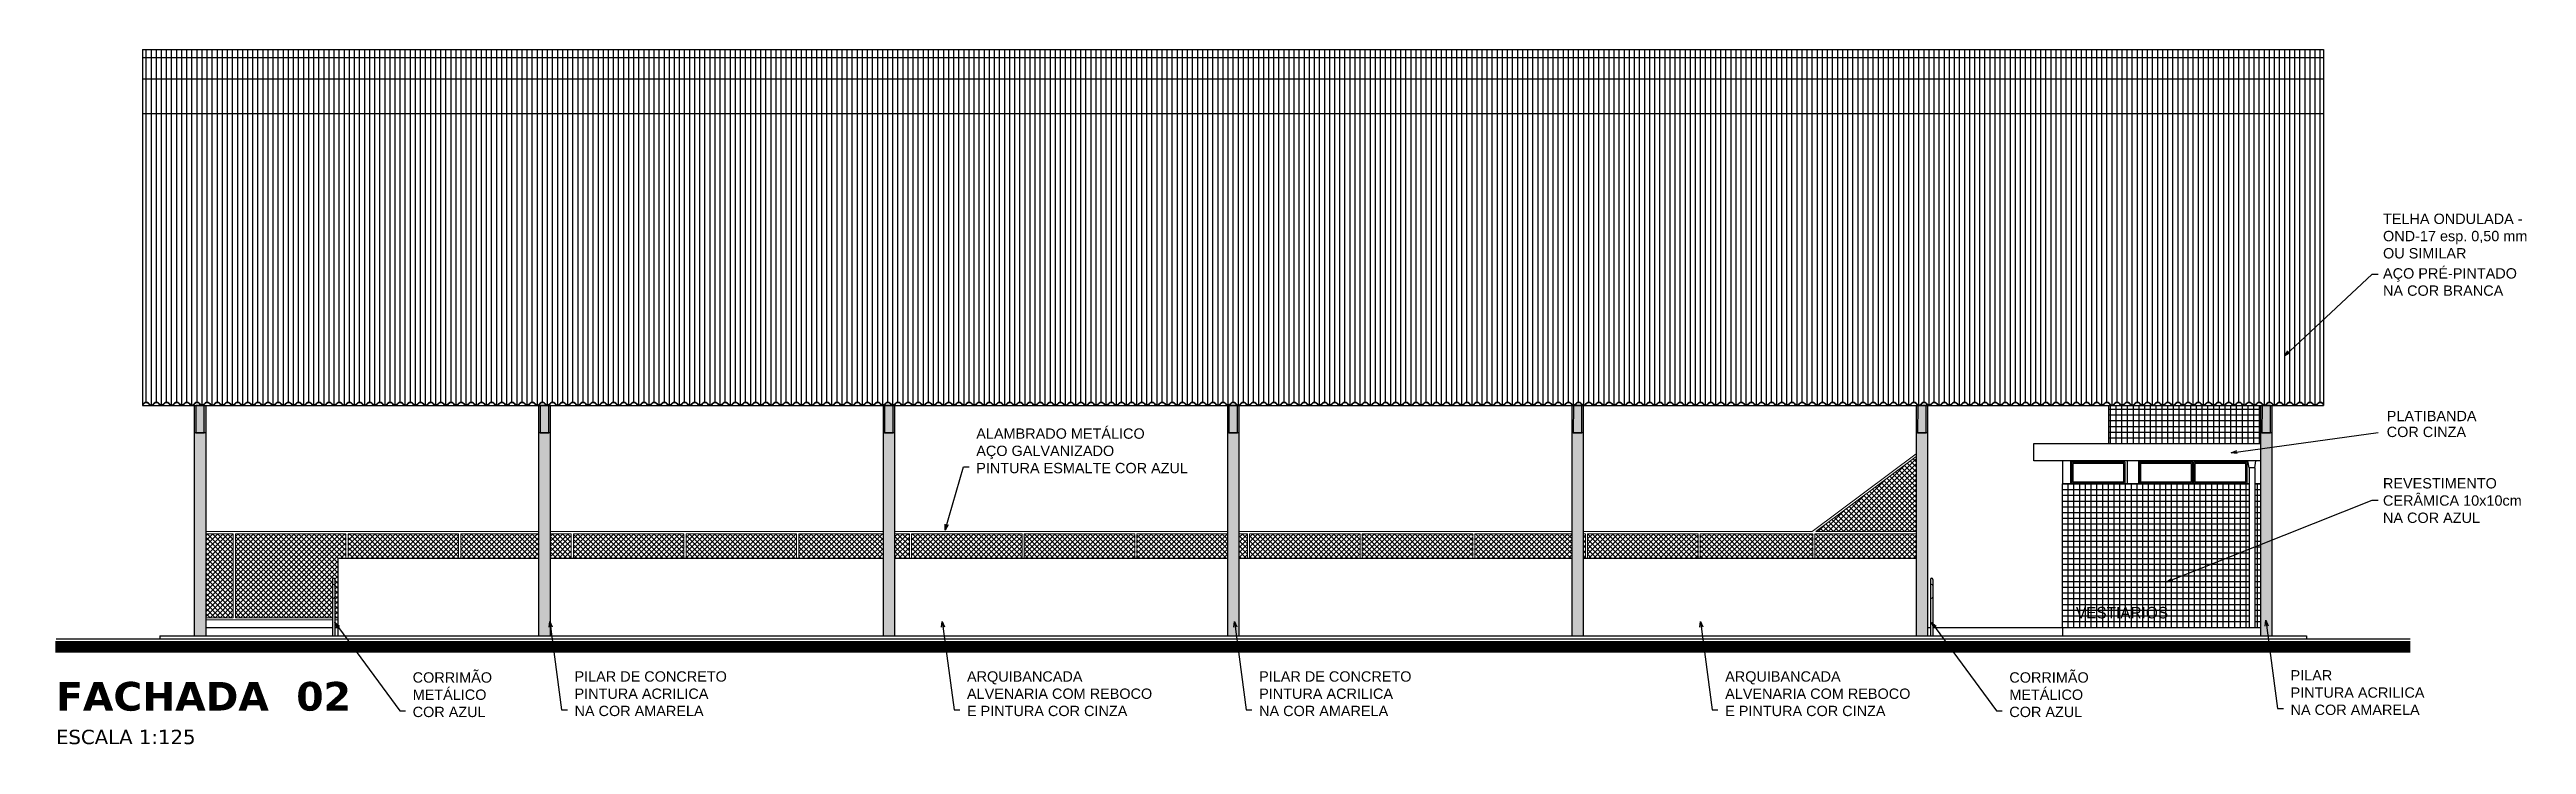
# Model space of a CAD drawing. Header units: inches. Extents: x -64 to 509, y -100 to 268.
# Drawn here: x 66.81 to 109.96, y -57.32 to -45.22 of the extents above; entities that cross this region are included whole.
import ezdxf

# ---------------------------------------------------------------- set-up
doc = ezdxf.new("R2010")
doc.units = ezdxf.units.IN
doc.header["$MEASUREMENT"] = 0
for name, color, linetype in [('02', 2, 'Continuous'), ('COTAS', 1, 'Continuous'), ('ELEMENTO VAZADO', 1, 'Continuous'), ('HACHURA', 1, 'Continuous'), ('PISOS', 8, 'Continuous'), ('TELHA', 3, 'Continuous'), ('Textos', 2, 'Continuous'), ('TXAMB', 2, 'Continuous'), ('VISTA1', 1, 'Continuous'), ('VISTA2', 3, 'Continuous')]:
    doc.layers.add(name, color=color, linetype=linetype)
doc.layers.add('HAT', color=8, linetype='Continuous', lineweight=15)
doc.styles.add('AMB125', font='verdana.ttf')
doc.styles.add('ROMANS', font='arial.ttf')
doc.styles.get("Standard").update_dxf_attribs({"font": 'verdana.ttf'})
doc.styles.add('style1', font='GOTHIC.TTF')
doc.dimstyles.new('COTA125$7', dxfattribs={"dimtxt": 0.225, "dimasz": 0.1, "dimexe": 0.15, "dimexo": 0.5, "dimgap": 0.15, "dimtad": 1, "dimzin": 4, "dimdsep": 46, "dimtxsty": 'AMB125', "dimblk": 'ARCHTICK', "dimcen": -0.1, "dimdle": 0.05, "dimclrd": 256, "dimclre": 256, "dimclrt": 3, "dimadec": 0, "dimazin": 0, "dimtfac": 1, "dimtix": 1, "dimtmove": 2, "dimatfit": 3, "dimldrblk": 'OPEN30', "dimfxl": 0.5, "dimfxlon": 1, "dimtvp": 0.5, "dimtfillclr": 2, "dimtolj": 1, "dimtzin": 4, "dimarcsym": 0})

msp = doc.modelspace()

# ---------------------------------------------------------------- texts
at = {"layer": 'HACHURA', "insert": (66.921, -56.228), "char_height": 0.5, "attachment_point": 1}
msp.add_mtext('{\\fVerdana|b1|i0|c0|p34;FACHADA  02\\P\\fVerdana|b0|i0|c0|p34;\\H0.5x;ESCALA 1:125}', dxfattribs=at)
at = {"layer": 'Textos', "insert": (102.114, -55.125), "char_height": 0.2, "width": 7.40757, "attachment_point": 7, "style": 'style1'}
msp.add_mtext('VESTIÁRIOS', dxfattribs=at)
at = {"layer": 'TXAMB', "char_height": 0.18, "style": 'ROMANS'}
for s, insert, attachment_point in [('\\A1;TELHA ONDULADA - \\POND-17 esp. 0,50 mm\\POU SIMILAR ', (107.465, -48.466), 4), ('\\A1;AÇO PRÉ-PINTADO \\PNA COR BRANCA', (107.465, -49.266), 4), ('ALAMBRADO METÁLICO \\PAÇO GALVANIZADO \\PPINTURA ESMALTE COR AZUL', (82.955, -52.597), 7), ('COR CINZA', (107.529, -51.967), 7), ('PLATIBANDA', (107.529, -51.688), 7), ('REVESTIMENTO\\PCERÂMICA 10x10cm \\PNA COR AZUL', (107.464, -53.071), 4), ('CORRIMÃO \\PMETÁLICO\\PCOR AZUL', (73.135, -56.843), 7), ('PILAR DE CONCRETO\\PPINTURA ACRILICA \\PNA COR AMARELA', (75.955, -56.826), 7), ('ARQUIBANCADA\\PALVENARIA COM REBOCO \\PE PINTURA COR CINZA', (82.793, -56.826), 7), ('PILAR DE CONCRETO\\PPINTURA ACRILICA \\PNA COR AMARELA', (87.883, -56.826), 7), ('ARQUIBANCADA\\PALVENARIA COM REBOCO \\PE PINTURA COR CINZA', (96.003, -56.826), 7), ('CORRIMÃO \\PMETÁLICO\\PCOR AZUL', (100.954, -56.843), 7), ('PILAR \\PPINTURA ACRILICA \\PNA COR AMARELA', (105.854, -56.806), 7)]:
    msp.add_mtext(s, dxfattribs=dict(at, insert=insert, attachment_point=attachment_point))

# ---------------------------------------------------------------- blocks, each defined once
blk = doc.blocks.new('telhaond')
at = {"color": 0}
blk.add_lwpolyline([(0.036, -0.027), (0.055, -0.007, -0.210516), (0.087, 0.007, -0.210516), (0.12, -0.007), (0.138, -0.027, 0.210516), (0.176, -0.044, 0.210516), (0.213, -0.027), (0.232, -0.007, -0.210516), (0.264, 0.007, -0.210516), (0.297, -0.007), (0.315, -0.027, 0.210516), (0.353, -0.044, 0.210516), (0.39, -0.027), (0.409, -0.007, -0.210516), (0.441, 0.007, -0.210516), (0.474, -0.007), (0.492, -0.027, 0.210516), (0.53, -0.044, 0.210516), (0.567, -0.027), (0.586, -0.007, -0.052993), (0.593, -0.001), (0.589, 0.004, 0.052993), (0.581, -0.003), (0.563, -0.023, -0.210516), (0.53, -0.038, -0.210516), (0.497, -0.023), (0.478, -0.003, 0.210516), (0.441, 0.013, 0.210516), (0.404, -0.003), (0.386, -0.023, -0.210516), (0.353, -0.038, -0.210516), (0.32, -0.023), (0.301, -0.003, 0.210516), (0.264, 0.013, 0.210516), (0.227, -0.003), (0.209, -0.023, -0.210516), (0.176, -0.038, -0.210516), (0.143, -0.023), (0.124, -0.003, 0.210516), (0.087, 0.013, 0.210516), (0.05, -0.003), (0.032, -0.023, -0.210516), (-0.001, -0.038, -0.210516), (-0.034, -0.023), (-0.053, -0.003, 0.210516), (-0.09, 0.013, 0.210516), (-0.127, -0.003), (-0.145, -0.023, -0.210516), (-0.178, -0.038, -0.210516), (-0.211, -0.023), (-0.23, -0.003, 0.210516), (-0.267, 0.013, 0.210516), (-0.304, -0.003), (-0.322, -0.023, -0.210516), (-0.355, -0.038, -0.210516), (-0.388, -0.023), (-0.407, -0.003, 0.210516), (-0.444, 0.013, 0.210516), (-0.481, -0.003), (-0.499, -0.023, -0.056934), (-0.507, -0.03), (-0.503, -0.035, 0.056934), (-0.495, -0.027), (-0.476, -0.007, -0.210516), (-0.444, 0.007, -0.210516), (-0.411, -0.007), (-0.393, -0.027, 0.210516), (-0.355, -0.044, 0.210516), (-0.318, -0.027), (-0.299, -0.007, -0.210516), (-0.267, 0.007, -0.210516), (-0.234, -0.007), (-0.216, -0.027, 0.210516), (-0.178, -0.044, 0.210516), (-0.141, -0.027), (-0.122, -0.007, -0.210516), (-0.09, 0.007, -0.210516), (-0.057, -0.007), (-0.039, -0.027, 0.210516), (-0.001, -0.044, 0.210516)], format="xyb", close=True, dxfattribs=at)
blk = doc.blocks.new('_Open30')
at = {"color": 0, "linetype": 'ByBlock', "lineweight": -2}
for p, q in [((-1, 0.27), (0, 0)), ((0, 0), (-1, -0.27)), ((0, 0), (-1, 0))]:
    blk.add_line(p, q, dxfattribs=at)

# ---------------------------------------------------------------- hatches: boundary and pattern name
at = {"layer": 'ELEMENTO VAZADO'}
h = msp.add_hatch(dxfattribs=at)
h.set_pattern_fill('_USER', color=252, scale=0.1, style=0, double=1, pattern_type=0)
h.set_pattern_definition([(180, (107.31475, -50.57829), (0, 0.1), []), (90, (107.31475, -50.57829), (0.1, 6e-18), [])])
h.paths.add_polyline_path([(102.68, -51.413), (105.33, -51.413), (105.33, -52.078), (102.68, -52.078)])
h = msp.add_hatch(dxfattribs=at)
h.set_pattern_fill('_USER', color=252, scale=0.1, style=0, double=1, pattern_type=0)
h.set_pattern_definition([(180, (101.88026, -55.27829), (0, 0.1), []), (90, (101.88026, -55.27829), (0.1, 6e-18), [])])
h.paths.add_polyline_path([(105.13, -55.278), (105.13, -52.778), (101.88, -52.778), (101.88, -55.278)])
h.paths.add_polyline_path([(105.23, -52.778), (105.23, -55.278), (105.33, -55.278), (105.33, -52.778)])
at = {"layer": 'HACHURA'}
h = msp.add_hatch(color=40, dxfattribs=at)
h.dxf.hatch_style = 1
h.paths.add_polyline_path([(69.53, -51.413), (69.33, -51.413), (69.33, -55.428), (69.53, -55.428)])
h.paths.add_polyline_path([(75.53, -51.413), (75.33, -51.413), (75.33, -55.428), (75.53, -55.428)])
h.paths.add_polyline_path([(81.53, -51.413), (81.33, -51.413), (81.33, -55.428), (81.53, -55.428)])
h.paths.add_polyline_path([(87.53, -51.413), (87.33, -51.413), (87.33, -55.428), (87.53, -55.428)])
h.paths.add_polyline_path([(93.53, -51.413), (93.33, -51.413), (93.33, -55.428), (93.53, -55.428)])
h.paths.add_polyline_path([(99.53, -51.413), (99.33, -51.413), (99.33, -55.428), (99.53, -55.428)])
h = msp.add_hatch(color=40, dxfattribs=at)
h.dxf.hatch_style = 1
h.paths.add_polyline_path([(105.53, -51.413), (105.33, -51.413), (105.33, -55.428), (105.53, -55.428)])
at = {"layer": 'HAT'}
h = msp.add_hatch(dxfattribs=at)
h.set_pattern_fill('ANSI37', color=162, scale=0.5, style=0)
h.paths.add_polyline_path([(70.01, -53.647), (69.53, -53.647), (69.53, -55.11), (70.01, -55.11)])
h.paths.add_polyline_path([(75.53, -53.647), (75.53, -55.11), (75.535, -55.11), (75.535, -53.647)])
h.paths.add_polyline_path([(99.33, -53.61), (99.33, -52.301), (97.58, -53.61)])
h.paths.add_polyline_path([(72.01, -54.078), (73.936, -54.078), (73.936, -53.647), (72.01, -53.647)])
h.paths.add_polyline_path([(73.973, -54.078), (75.33, -54.078), (75.33, -53.647), (73.973, -53.647)])
h.paths.add_polyline_path([(75.936, -54.078), (77.862, -54.078), (77.862, -53.647), (75.936, -53.647)])
h.paths.add_polyline_path([(75.535, -54.078), (75.899, -54.078), (75.899, -53.647), (75.535, -53.647)])
h.paths.add_polyline_path([(77.899, -54.078), (79.825, -54.078), (79.825, -53.647), (77.899, -53.647)])
h.paths.add_polyline_path([(79.862, -54.078), (81.33, -54.078), (81.33, -53.647), (79.862, -53.647)])
h.paths.add_polyline_path([(81.825, -54.078), (83.752, -54.078), (83.752, -53.647), (81.825, -53.647)])
h.paths.add_polyline_path([(81.53, -54.078), (81.789, -54.078), (81.789, -53.647), (81.53, -53.647)])
h.paths.add_polyline_path([(83.789, -54.078), (85.715, -54.078), (85.715, -53.647), (83.789, -53.647)])
h.paths.add_polyline_path([(85.752, -54.078), (87.33, -54.078), (87.33, -53.647), (85.752, -53.647)])
h.paths.add_polyline_path([(87.715, -54.078), (89.641, -54.078), (89.641, -53.647), (87.715, -53.647)])
h.paths.add_polyline_path([(89.678, -54.078), (91.604, -54.078), (91.604, -53.647), (89.678, -53.647)])
h.paths.add_polyline_path([(87.53, -54.078), (87.678, -54.078), (87.678, -53.647), (87.53, -53.647)])
h.paths.add_polyline_path([(91.641, -54.078), (93.33, -54.078), (93.33, -53.647), (91.641, -53.647)])
h.paths.add_polyline_path([(93.604, -54.078), (95.53, -54.078), (95.53, -53.647), (93.604, -53.647)])
h.paths.add_polyline_path([(93.53, -54.078), (93.567, -54.078), (93.567, -53.647), (93.53, -53.647)])
h.paths.add_polyline_path([(95.567, -54.078), (97.53, -54.078), (97.53, -53.647), (95.567, -53.647)])
h.paths.add_polyline_path([(97.567, -54.078), (99.33, -54.078), (99.33, -53.647), (97.567, -53.647)])
edge = h.paths.add_edge_path()
edge.add_line((71.78, -54.443), (71.78, -55.11))
edge.add_line((71.78, -55.11), (71.83, -55.11))
edge.add_line((71.83, -55.11), (71.83, -54.078))
edge.add_line((71.83, -54.078), (71.973, -54.078))
edge.add_line((71.973, -54.078), (71.973, -53.647))
edge.add_line((71.973, -53.647), (70.047, -53.647))
edge.add_line((70.047, -53.647), (70.047, -55.11))
edge.add_line((70.047, -55.11), (71.74, -55.11))
edge.add_line((71.74, -55.11), (71.74, -54.443))
edge.add_arc((71.76, -54.443), 0.02, 0, 180, ccw=False)

# ---------------------------------------------------------------- linework, layer by layer
at = {"layer": '02'}
for p, q in [((71.83, -54.078), (71.83, -55.428)), ((75.33, -54.078), (71.83, -54.078)), ((81.33, -54.078), (75.53, -54.078)), ((87.33, -54.078), (81.53, -54.078)), ((93.33, -54.078), (87.53, -54.078)), ((99.33, -54.078), (93.53, -54.078))]:
    msp.add_line(p, q, dxfattribs=at)
at = {"layer": 'ELEMENTO VAZADO', "color": 252}
for p, q in [((102.68, -51.413), (102.68, -52.078)), ((103.005, -52.378), (103.005, -52.778)), ((103.205, -52.378), (103.205, -52.778))]:
    msp.add_line(p, q, dxfattribs=at)
at = {"layer": 'ELEMENTO VAZADO', "color": 2}
for p, q in [((101.38, -52.378), (101.38, -52.078)), ((101.38, -52.078), (105.33, -52.078)), ((105.33, -52.378), (101.38, -52.378))]:
    msp.add_line(p, q, dxfattribs=at)
at = {"layer": 'ELEMENTO VAZADO'}
for p, q in [((105.13, -52.498), (105.11, -52.378)), ((105.13, -52.498), (105.13, -55.278)), ((105.23, -52.498), (105.13, -52.498)), ((105.23, -52.498), (105.25, -52.378)), ((105.23, -52.498), (105.23, -55.278)), ((101.88, -55.278), (101.88, -52.778)), ((105.13, -52.778), (101.88, -52.778)), ((105.33, -52.778), (105.23, -52.778)), ((71.74, -54.751), (71.74, -55.428)), ((71.78, -54.751), (71.78, -55.428)), ((99.58, -54.751), (99.58, -55.428)), ((99.62, -54.751), (99.62, -55.428))]:
    msp.add_line(p, q, dxfattribs=at)
msp.add_lwpolyline([(101.88, -52.778), (102.025, -52.778), (102.025, -52.378), (101.88, -52.378)], close=True, dxfattribs=at)
at = {"layer": 'ELEMENTO VAZADO', "color": 252}
for points in [[(102.04, -52.763), (102.97, -52.763), (102.97, -52.403), (102.04, -52.403)], [(102.06, -52.743), (102.95, -52.743), (102.95, -52.423), (102.06, -52.423)], [(103.22, -52.764), (104.15, -52.764), (104.15, -52.404), (103.22, -52.404)], [(103.24, -52.744), (104.13, -52.744), (104.13, -52.424), (103.24, -52.424)], [(104.165, -52.763), (105.095, -52.763), (105.095, -52.403), (104.165, -52.403)], [(104.185, -52.743), (105.075, -52.743), (105.075, -52.423), (104.185, -52.423)]]:
    msp.add_lwpolyline(points, close=True, dxfattribs=at)
at = {"layer": 'ELEMENTO VAZADO'}
for points in [[(71.74, -54.443), (71.74, -54.443), (71.74, -54.751)], [(71.78, -54.443), (71.78, -54.443), (71.78, -54.751)], [(99.58, -54.443), (99.58, -54.443), (99.58, -54.751)], [(99.62, -54.443), (99.62, -54.443), (99.62, -54.751)]]:
    msp.add_lwpolyline(points, dxfattribs=at)
for centre, start, end in [((71.76, -54.443), 0, 180), ((71.76, -54.551), 0, 180), ((71.76, -54.751), 180, 0), ((99.6, -54.443), 0, 180), ((99.6, -54.551), 0, 180), ((99.6, -54.751), 180, 0)]:
    msp.add_arc(centre, 0.02, start, end, dxfattribs=at)
at = {"layer": 'HAT', "color": 1}
for p, q in [((99.33, -52.254), (97.517, -53.61)), ((71.997, -53.61), (69.53, -53.61)), ((73.96, -53.61), (71.973, -53.61)), ((75.33, -53.61), (73.936, -53.61)), ((75.923, -53.61), (75.53, -53.61)), ((77.886, -53.61), (75.899, -53.61)), ((79.849, -53.61), (77.862, -53.61)), ((81.33, -53.61), (79.825, -53.61)), ((81.813, -53.61), (81.53, -53.61)), ((83.776, -53.61), (81.789, -53.61)), ((85.739, -53.61), (83.752, -53.61)), ((87.33, -53.61), (85.715, -53.61)), ((87.702, -53.61), (87.53, -53.61)), ((89.665, -53.61), (87.678, -53.61)), ((91.628, -53.61), (89.641, -53.61)), ((93.33, -53.61), (91.604, -53.61)), ((93.591, -53.61), (93.53, -53.61)), ((95.554, -53.61), (93.567, -53.61)), ((97.517, -53.61), (95.53, -53.61))]:
    msp.add_line(p, q, dxfattribs=at)
at = {"layer": 'HAT'}
for p, q in [((99.33, -52.301), (97.58, -53.61)), ((70.01, -53.647), (69.53, -53.647)), ((70.01, -55.11), (70.01, -53.647)), ((70.047, -55.11), (70.047, -53.647)), ((71.973, -53.647), (70.047, -53.647)), ((71.973, -54.078), (71.973, -53.647)), ((72.01, -54.078), (72.01, -53.647)), ((73.936, -53.647), (72.01, -53.647)), ((73.936, -54.078), (73.936, -53.647)), ((73.973, -54.078), (73.973, -53.647)), ((75.33, -53.647), (73.973, -53.647)), ((75.899, -53.647), (75.53, -53.647)), ((75.899, -54.078), (75.899, -53.647)), ((75.936, -54.078), (75.936, -53.647)), ((77.862, -53.647), (75.936, -53.647)), ((77.862, -54.078), (77.862, -53.647)), ((77.899, -54.078), (77.899, -53.647)), ((79.825, -53.647), (77.899, -53.647)), ((79.825, -54.078), (79.825, -53.647)), ((79.862, -54.078), (79.862, -53.647)), ((81.33, -53.647), (79.862, -53.647)), ((81.789, -53.647), (81.53, -53.647)), ((81.789, -54.078), (81.789, -53.647)), ((81.825, -54.078), (81.825, -53.647)), ((83.752, -53.647), (81.825, -53.647)), ((83.752, -54.078), (83.752, -53.647)), ((83.789, -54.078), (83.789, -53.647)), ((85.715, -53.647), (83.789, -53.647)), ((85.715, -54.078), (85.715, -53.647)), ((85.752, -54.078), (85.752, -53.647)), ((87.33, -53.647), (85.752, -53.647)), ((87.678, -53.647), (87.53, -53.647)), ((87.678, -54.078), (87.678, -53.647)), ((87.715, -54.078), (87.715, -53.647)), ((89.641, -53.647), (87.715, -53.647)), ((89.641, -54.078), (89.641, -53.647)), ((89.678, -54.078), (89.678, -53.647)), ((91.604, -53.647), (89.678, -53.647)), ((91.604, -54.078), (91.604, -53.647)), ((91.641, -54.078), (91.641, -53.647)), ((93.33, -53.647), (91.641, -53.647)), ((93.567, -53.647), (93.53, -53.647)), ((93.567, -54.078), (93.567, -53.647)), ((93.567, -54.078), (93.567, -53.647)), ((93.604, -54.078), (93.604, -53.647)), ((95.53, -53.647), (93.604, -53.647)), ((93.604, -54.078), (93.604, -53.647)), ((95.53, -54.078), (95.53, -53.647)), ((95.567, -54.078), (95.567, -53.647)), ((97.53, -53.647), (95.567, -53.647)), ((97.53, -54.078), (97.53, -53.647)), ((97.53, -54.078), (97.53, -53.647)), ((99.33, -53.647), (97.567, -53.647)), ((97.567, -54.078), (97.567, -53.647)), ((99.33, -53.61), (97.58, -53.61)), ((70.01, -55.11), (69.53, -55.11)), ((71.74, -55.147), (69.53, -55.147)), ((71.74, -55.11), (70.047, -55.11)), ((71.83, -55.11), (71.78, -55.11)), ((71.83, -55.147), (71.78, -55.147))]:
    msp.add_line(p, q, dxfattribs=at)
at = {"layer": 'PISOS', "color": 252, "const_width": 0.2}
msp.add_lwpolyline([(66.908, -55.617), (107.94, -55.617)], dxfattribs=at)
at = {"layer": 'TELHA', "color": 1}
for p, q in [((68.493, -51.356), (68.493, -45.218)), ((68.582, -51.407), (68.582, -45.218)), ((68.67, -51.356), (68.67, -45.218)), ((68.759, -51.407), (68.759, -45.218)), ((68.847, -51.356), (68.847, -45.218)), ((68.936, -51.407), (68.936, -45.218)), ((69.024, -51.356), (69.024, -45.218)), ((69.113, -51.407), (69.113, -45.218)), ((69.201, -51.356), (69.201, -45.218)), ((69.29, -51.407), (69.29, -45.218)), ((69.378, -51.356), (69.378, -45.218)), ((69.467, -51.407), (69.467, -45.218)), ((69.555, -51.356), (69.555, -45.218)), ((69.644, -51.407), (69.644, -45.218)), ((69.732, -51.356), (69.732, -45.218)), ((69.821, -51.407), (69.821, -45.218)), ((69.909, -51.356), (69.909, -45.218)), ((69.998, -51.407), (69.998, -45.218)), ((70.086, -51.356), (70.086, -45.218)), ((70.175, -51.407), (70.175, -45.218)), ((70.263, -51.356), (70.263, -45.218)), ((70.352, -51.407), (70.352, -45.218)), ((70.44, -51.356), (70.44, -45.218)), ((70.529, -51.407), (70.529, -45.218)), ((70.617, -51.356), (70.617, -45.218)), ((70.706, -51.407), (70.706, -45.218)), ((70.794, -51.356), (70.794, -45.218)), ((70.883, -51.407), (70.883, -45.218)), ((70.971, -51.356), (70.971, -45.218)), ((71.06, -51.407), (71.06, -45.218)), ((71.148, -51.356), (71.148, -45.218)), ((71.237, -51.407), (71.237, -45.218)), ((71.325, -51.356), (71.325, -45.218)), ((71.414, -51.407), (71.414, -45.218)), ((71.502, -51.356), (71.502, -45.218)), ((71.591, -51.407), (71.591, -45.218)), ((71.679, -51.356), (71.679, -45.218)), ((71.768, -51.407), (71.768, -45.218)), ((71.856, -51.356), (71.856, -45.218)), ((71.945, -51.407), (71.945, -45.218)), ((72.033, -51.356), (72.033, -45.218)), ((72.122, -51.407), (72.122, -45.218)), ((72.21, -51.356), (72.21, -45.218)), ((72.299, -51.407), (72.299, -45.218)), ((72.387, -51.356), (72.387, -45.218)), ((72.476, -51.407), (72.476, -45.218)), ((72.564, -51.356), (72.564, -45.218)), ((72.653, -51.407), (72.653, -45.218)), ((72.741, -51.356), (72.741, -45.218)), ((72.83, -51.407), (72.83, -45.218)), ((72.918, -51.356), (72.918, -45.218)), ((73.007, -51.407), (73.007, -45.218)), ((73.095, -51.356), (73.095, -45.218)), ((73.184, -51.407), (73.184, -45.218)), ((73.272, -51.356), (73.272, -45.218)), ((73.361, -51.407), (73.361, -45.218)), ((73.449, -51.356), (73.449, -45.218)), ((73.538, -51.407), (73.538, -45.218)), ((73.626, -51.356), (73.626, -45.218)), ((73.715, -51.407), (73.715, -45.218)), ((73.803, -51.356), (73.803, -45.218)), ((73.892, -51.407), (73.892, -45.218)), ((73.98, -51.356), (73.98, -45.218)), ((74.069, -51.407), (74.069, -45.218)), ((74.157, -51.356), (74.157, -45.218)), ((74.246, -51.407), (74.246, -45.218)), ((74.334, -51.356), (74.334, -45.218)), ((74.423, -51.407), (74.423, -45.218)), ((74.511, -51.356), (74.511, -45.218)), ((74.6, -51.407), (74.6, -45.218)), ((74.688, -51.356), (74.688, -45.218)), ((74.777, -51.407), (74.777, -45.218)), ((74.865, -51.356), (74.865, -45.218)), ((74.954, -51.407), (74.954, -45.218)), ((75.042, -51.356), (75.042, -45.218)), ((75.131, -51.407), (75.131, -45.218)), ((75.219, -51.356), (75.219, -45.218)), ((75.308, -51.407), (75.308, -45.218)), ((75.396, -51.356), (75.396, -45.218)), ((75.485, -51.407), (75.485, -45.218)), ((75.573, -51.356), (75.573, -45.218)), ((75.662, -51.407), (75.662, -45.218)), ((75.75, -51.356), (75.75, -45.218)), ((75.839, -51.407), (75.839, -45.218)), ((75.927, -51.356), (75.927, -45.218)), ((76.016, -51.407), (76.016, -45.218)), ((76.104, -51.356), (76.104, -45.218)), ((76.193, -51.407), (76.193, -45.218)), ((76.281, -51.356), (76.281, -45.218)), ((76.37, -51.407), (76.37, -45.218)), ((76.458, -51.356), (76.458, -45.218)), ((76.547, -51.407), (76.547, -45.218)), ((76.635, -51.356), (76.635, -45.218)), ((76.724, -51.407), (76.724, -45.218)), ((76.812, -51.356), (76.812, -45.218)), ((76.901, -51.407), (76.901, -45.218)), ((76.989, -51.356), (76.989, -45.218)), ((77.078, -51.407), (77.078, -45.218)), ((77.166, -51.356), (77.166, -45.218)), ((77.255, -51.407), (77.255, -45.218)), ((77.343, -51.356), (77.343, -45.218)), ((77.432, -51.407), (77.432, -45.218)), ((77.52, -51.356), (77.52, -45.218)), ((77.609, -51.407), (77.609, -45.218)), ((77.697, -51.356), (77.697, -45.218)), ((77.786, -51.407), (77.786, -45.218)), ((77.874, -51.356), (77.874, -45.218)), ((77.963, -51.407), (77.963, -45.218)), ((78.051, -51.356), (78.051, -45.218)), ((78.14, -51.407), (78.14, -45.218)), ((78.228, -51.356), (78.228, -45.218)), ((78.317, -51.407), (78.317, -45.218)), ((78.405, -51.356), (78.405, -45.218)), ((78.494, -51.407), (78.494, -45.218)), ((78.582, -51.356), (78.582, -45.218)), ((78.671, -51.407), (78.671, -45.218)), ((78.759, -51.356), (78.759, -45.218)), ((78.848, -51.407), (78.848, -45.218)), ((78.936, -51.356), (78.936, -45.218)), ((79.025, -51.407), (79.025, -45.218)), ((79.113, -51.356), (79.113, -45.218)), ((79.202, -51.407), (79.202, -45.218)), ((79.29, -51.356), (79.29, -45.218)), ((79.379, -51.407), (79.379, -45.218)), ((79.467, -51.356), (79.467, -45.218)), ((79.556, -51.407), (79.556, -45.218)), ((79.644, -51.356), (79.644, -45.218)), ((79.733, -51.407), (79.733, -45.218)), ((79.821, -51.356), (79.821, -45.218)), ((79.91, -51.407), (79.91, -45.218)), ((79.998, -51.356), (79.998, -45.218)), ((80.087, -51.407), (80.087, -45.218)), ((80.175, -51.356), (80.175, -45.218)), ((80.264, -51.407), (80.264, -45.218)), ((80.352, -51.356), (80.352, -45.218)), ((80.441, -51.407), (80.441, -45.218)), ((80.529, -51.356), (80.529, -45.218)), ((80.618, -51.407), (80.618, -45.218)), ((80.706, -51.356), (80.706, -45.218)), ((80.795, -51.407), (80.795, -45.218)), ((80.883, -51.356), (80.883, -45.218)), ((80.972, -51.407), (80.972, -45.218)), ((81.06, -51.356), (81.06, -45.218)), ((81.149, -51.407), (81.149, -45.218)), ((81.237, -51.356), (81.237, -45.218)), ((81.326, -51.407), (81.326, -45.218)), ((81.414, -51.356), (81.414, -45.218)), ((81.503, -51.407), (81.503, -45.218)), ((81.591, -51.356), (81.591, -45.218)), ((81.68, -51.407), (81.68, -45.218)), ((81.768, -51.356), (81.768, -45.218)), ((81.857, -51.407), (81.857, -45.218)), ((81.945, -51.356), (81.945, -45.218)), ((82.034, -51.407), (82.034, -45.218)), ((82.122, -51.356), (82.122, -45.218)), ((82.211, -51.407), (82.211, -45.218)), ((82.299, -51.356), (82.299, -45.218)), ((82.388, -51.407), (82.388, -45.218)), ((82.476, -51.356), (82.476, -45.218)), ((82.565, -51.407), (82.565, -45.218)), ((82.653, -51.356), (82.653, -45.218)), ((82.742, -51.407), (82.742, -45.218)), ((82.83, -51.356), (82.83, -45.218)), ((82.919, -51.407), (82.919, -45.218)), ((83.007, -51.356), (83.007, -45.218)), ((83.096, -51.407), (83.096, -45.218)), ((83.184, -51.356), (83.184, -45.218)), ((83.273, -51.407), (83.273, -45.218)), ((83.361, -51.356), (83.361, -45.218)), ((83.45, -51.407), (83.45, -45.218)), ((83.538, -51.356), (83.538, -45.218)), ((83.627, -51.407), (83.627, -45.218)), ((83.715, -51.356), (83.715, -45.218)), ((83.804, -51.407), (83.804, -45.218)), ((83.892, -51.356), (83.892, -45.218)), ((83.981, -51.407), (83.981, -45.218)), ((84.069, -51.356), (84.069, -45.218)), ((84.158, -51.407), (84.158, -45.218)), ((84.246, -51.356), (84.246, -45.218)), ((84.335, -51.407), (84.335, -45.218)), ((84.423, -51.356), (84.423, -45.218)), ((84.512, -51.407), (84.512, -45.218)), ((84.6, -51.356), (84.6, -45.218)), ((84.689, -51.407), (84.689, -45.218)), ((84.777, -51.356), (84.777, -45.218)), ((84.866, -51.407), (84.866, -45.218)), ((84.954, -51.356), (84.954, -45.218)), ((85.043, -51.407), (85.043, -45.218)), ((85.131, -51.356), (85.131, -45.218)), ((85.22, -51.407), (85.22, -45.218)), ((85.308, -51.356), (85.308, -45.218)), ((85.397, -51.407), (85.397, -45.218)), ((85.485, -51.356), (85.485, -45.218)), ((85.574, -51.407), (85.574, -45.218)), ((85.662, -51.356), (85.662, -45.218)), ((85.751, -51.407), (85.751, -45.218)), ((85.839, -51.356), (85.839, -45.218)), ((85.928, -51.407), (85.928, -45.218)), ((86.016, -51.356), (86.016, -45.218)), ((86.105, -51.407), (86.105, -45.218)), ((86.193, -51.356), (86.193, -45.218)), ((86.282, -51.407), (86.282, -45.218)), ((86.37, -51.356), (86.37, -45.218)), ((86.459, -51.407), (86.459, -45.218)), ((86.547, -51.356), (86.547, -45.218)), ((86.636, -51.407), (86.636, -45.218)), ((86.724, -51.356), (86.724, -45.218)), ((86.813, -51.407), (86.813, -45.218)), ((86.901, -51.356), (86.901, -45.218)), ((86.99, -51.407), (86.99, -45.218)), ((87.078, -51.356), (87.078, -45.218)), ((87.167, -51.407), (87.167, -45.218)), ((87.255, -51.356), (87.255, -45.218)), ((87.344, -51.407), (87.344, -45.218)), ((87.432, -51.356), (87.432, -45.218)), ((87.521, -51.407), (87.521, -45.218)), ((87.609, -51.356), (87.609, -45.218)), ((87.698, -51.407), (87.698, -45.218)), ((87.786, -51.356), (87.786, -45.218)), ((87.875, -51.407), (87.875, -45.218)), ((87.963, -51.356), (87.963, -45.218)), ((88.052, -51.407), (88.052, -45.218)), ((88.14, -51.356), (88.14, -45.218)), ((88.229, -51.407), (88.229, -45.218)), ((88.317, -51.356), (88.317, -45.218)), ((88.406, -51.407), (88.406, -45.218)), ((88.494, -51.356), (88.494, -45.218)), ((88.583, -51.407), (88.583, -45.218)), ((88.671, -51.356), (88.671, -45.218)), ((88.76, -51.407), (88.76, -45.218)), ((88.848, -51.356), (88.848, -45.218)), ((88.937, -51.407), (88.937, -45.218)), ((89.025, -51.356), (89.025, -45.218)), ((89.114, -51.407), (89.114, -45.218)), ((89.202, -51.356), (89.202, -45.218)), ((89.291, -51.407), (89.291, -45.218)), ((89.379, -51.356), (89.379, -45.218)), ((89.468, -51.407), (89.468, -45.218)), ((89.556, -51.356), (89.556, -45.218)), ((89.645, -51.407), (89.645, -45.218)), ((89.733, -51.356), (89.733, -45.218)), ((89.822, -51.407), (89.822, -45.218)), ((89.91, -51.356), (89.91, -45.218)), ((89.999, -51.407), (89.999, -45.218)), ((90.087, -51.356), (90.087, -45.218)), ((90.176, -51.407), (90.176, -45.218)), ((90.264, -51.356), (90.264, -45.218)), ((90.353, -51.407), (90.353, -45.218)), ((90.441, -51.356), (90.441, -45.218)), ((90.53, -51.407), (90.53, -45.218)), ((90.618, -51.356), (90.618, -45.218)), ((90.707, -51.407), (90.707, -45.218)), ((90.795, -51.356), (90.795, -45.218)), ((90.884, -51.407), (90.884, -45.218)), ((90.972, -51.356), (90.972, -45.218)), ((91.061, -51.407), (91.061, -45.218)), ((91.149, -51.356), (91.149, -45.218)), ((91.238, -51.407), (91.238, -45.218)), ((91.326, -51.356), (91.326, -45.218)), ((91.415, -51.407), (91.415, -45.218)), ((91.503, -51.356), (91.503, -45.218)), ((91.592, -51.407), (91.592, -45.218)), ((91.68, -51.356), (91.68, -45.218)), ((91.769, -51.407), (91.769, -45.218)), ((91.857, -51.356), (91.857, -45.218)), ((91.946, -51.407), (91.946, -45.218)), ((92.034, -51.356), (92.034, -45.218)), ((92.123, -51.407), (92.123, -45.218)), ((92.211, -51.356), (92.211, -45.218)), ((92.3, -51.407), (92.3, -45.218)), ((92.388, -51.356), (92.388, -45.218)), ((92.477, -51.407), (92.477, -45.218)), ((92.565, -51.356), (92.565, -45.218)), ((92.654, -51.407), (92.654, -45.218)), ((92.742, -51.356), (92.742, -45.218)), ((92.831, -51.407), (92.831, -45.218)), ((92.919, -51.356), (92.919, -45.218)), ((93.008, -51.407), (93.008, -45.218)), ((93.096, -51.356), (93.096, -45.218)), ((93.185, -51.407), (93.185, -45.218)), ((93.273, -51.356), (93.273, -45.218)), ((93.362, -51.407), (93.362, -45.218)), ((93.45, -51.356), (93.45, -45.218)), ((93.539, -51.407), (93.539, -45.218)), ((93.627, -51.356), (93.627, -45.218)), ((93.716, -51.407), (93.716, -45.218)), ((93.804, -51.356), (93.804, -45.218)), ((93.893, -51.407), (93.893, -45.218)), ((93.981, -51.356), (93.981, -45.218)), ((94.07, -51.407), (94.07, -45.218)), ((94.158, -51.356), (94.158, -45.218)), ((94.247, -51.407), (94.247, -45.218)), ((94.335, -51.356), (94.335, -45.218)), ((94.424, -51.407), (94.424, -45.218)), ((94.512, -51.356), (94.512, -45.218)), ((94.601, -51.407), (94.601, -45.218)), ((94.689, -51.356), (94.689, -45.218)), ((94.778, -51.407), (94.778, -45.218)), ((94.866, -51.356), (94.866, -45.218)), ((94.955, -51.407), (94.955, -45.218)), ((95.043, -51.356), (95.043, -45.218)), ((95.132, -51.407), (95.132, -45.218)), ((95.22, -51.356), (95.22, -45.218)), ((95.309, -51.407), (95.309, -45.218)), ((95.397, -51.356), (95.397, -45.218)), ((95.486, -51.407), (95.486, -45.218)), ((95.574, -51.356), (95.574, -45.218)), ((95.663, -51.407), (95.663, -45.218)), ((95.751, -51.356), (95.751, -45.218)), ((95.84, -51.407), (95.84, -45.218)), ((95.928, -51.356), (95.928, -45.218)), ((96.017, -51.407), (96.017, -45.218)), ((96.105, -51.356), (96.105, -45.218)), ((96.194, -51.407), (96.194, -45.218)), ((96.282, -51.356), (96.282, -45.218)), ((96.371, -51.407), (96.371, -45.218)), ((96.459, -51.356), (96.459, -45.218)), ((96.548, -51.407), (96.548, -45.218)), ((96.636, -51.356), (96.636, -45.218)), ((96.725, -51.407), (96.725, -45.218)), ((96.813, -51.356), (96.813, -45.218)), ((96.902, -51.407), (96.902, -45.218)), ((96.99, -51.356), (96.99, -45.218)), ((97.079, -51.407), (97.079, -45.218)), ((97.167, -51.356), (97.167, -45.218)), ((97.256, -51.407), (97.256, -45.218)), ((97.344, -51.356), (97.344, -45.218)), ((97.433, -51.407), (97.433, -45.218)), ((97.521, -51.356), (97.521, -45.218)), ((97.61, -51.407), (97.61, -45.218)), ((97.698, -51.356), (97.698, -45.218)), ((97.787, -51.407), (97.787, -45.218)), ((97.875, -51.356), (97.875, -45.218)), ((97.964, -51.407), (97.964, -45.218)), ((98.052, -51.356), (98.052, -45.218)), ((98.141, -51.407), (98.141, -45.218)), ((98.229, -51.356), (98.229, -45.218)), ((98.318, -51.407), (98.318, -45.218)), ((98.406, -51.356), (98.406, -45.218)), ((98.495, -51.407), (98.495, -45.218)), ((98.583, -51.356), (98.583, -45.218)), ((98.672, -51.407), (98.672, -45.218)), ((98.76, -51.356), (98.76, -45.218)), ((98.849, -51.407), (98.849, -45.218)), ((98.937, -51.356), (98.937, -45.218)), ((99.026, -51.407), (99.026, -45.218)), ((99.114, -51.356), (99.114, -45.218)), ((99.203, -51.407), (99.203, -45.218)), ((99.291, -51.356), (99.291, -45.218)), ((99.38, -51.407), (99.38, -45.218)), ((99.468, -51.356), (99.468, -45.218)), ((99.557, -51.407), (99.557, -45.218)), ((99.645, -51.356), (99.645, -45.218)), ((99.734, -51.407), (99.734, -45.218)), ((99.822, -51.356), (99.822, -45.218)), ((99.911, -51.407), (99.911, -45.218)), ((99.999, -51.356), (99.999, -45.218)), ((100.088, -51.407), (100.088, -45.218)), ((100.176, -51.356), (100.176, -45.218)), ((100.265, -51.407), (100.265, -45.218)), ((100.353, -51.356), (100.353, -45.218)), ((100.442, -51.406), (100.442, -45.218)), ((100.53, -51.356), (100.53, -45.218)), ((100.619, -51.406), (100.619, -45.218)), ((100.707, -51.356), (100.707, -45.218)), ((100.796, -51.406), (100.796, -45.218)), ((100.884, -51.356), (100.884, -45.218)), ((100.973, -51.406), (100.973, -45.218)), ((101.061, -51.356), (101.061, -45.218)), ((101.15, -51.406), (101.15, -45.218)), ((101.238, -51.356), (101.238, -45.218)), ((101.327, -51.406), (101.327, -45.218)), ((101.415, -51.356), (101.415, -45.218)), ((101.504, -51.406), (101.504, -45.218)), ((101.592, -51.356), (101.592, -45.218)), ((101.681, -51.406), (101.681, -45.218)), ((101.769, -51.356), (101.769, -45.218)), ((101.858, -51.406), (101.858, -45.218)), ((101.946, -51.356), (101.946, -45.218)), ((102.035, -51.406), (102.035, -45.218)), ((102.123, -51.356), (102.123, -45.218)), ((102.212, -51.406), (102.212, -45.218)), ((102.3, -51.356), (102.3, -45.218)), ((102.389, -51.406), (102.389, -45.218)), ((102.477, -51.356), (102.477, -45.218)), ((102.566, -51.406), (102.566, -45.218)), ((102.654, -51.356), (102.654, -45.218)), ((102.743, -51.406), (102.743, -45.218)), ((102.831, -51.356), (102.831, -45.218)), ((102.92, -51.406), (102.92, -45.218)), ((103.008, -51.356), (103.008, -45.218)), ((103.097, -51.406), (103.097, -45.218)), ((103.185, -51.356), (103.185, -45.218)), ((103.274, -51.406), (103.274, -45.218)), ((103.362, -51.356), (103.362, -45.218)), ((103.451, -51.406), (103.451, -45.218)), ((103.539, -51.356), (103.539, -45.218)), ((103.628, -51.406), (103.628, -45.218)), ((103.716, -51.356), (103.716, -45.218)), ((103.805, -51.406), (103.805, -45.218)), ((103.893, -51.356), (103.893, -45.218)), ((103.982, -51.406), (103.982, -45.218)), ((104.07, -51.356), (104.07, -45.218)), ((104.159, -51.406), (104.159, -45.218)), ((104.247, -51.356), (104.247, -45.218)), ((104.336, -51.406), (104.336, -45.218)), ((104.424, -51.356), (104.424, -45.218)), ((104.513, -51.406), (104.513, -45.218)), ((104.601, -51.356), (104.601, -45.218)), ((104.69, -51.406), (104.69, -45.218)), ((104.778, -51.356), (104.778, -45.218)), ((104.867, -51.406), (104.867, -45.218)), ((104.955, -51.356), (104.955, -45.218)), ((105.044, -51.406), (105.044, -45.218)), ((105.132, -51.356), (105.132, -45.218)), ((105.221, -51.406), (105.221, -45.218)), ((105.309, -51.356), (105.309, -45.218)), ((105.398, -51.407), (105.398, -45.218)), ((105.486, -51.356), (105.486, -45.218)), ((105.575, -51.407), (105.575, -45.218)), ((105.663, -51.356), (105.663, -45.218)), ((105.752, -51.407), (105.752, -45.218)), ((105.84, -51.356), (105.84, -45.218)), ((105.929, -51.407), (105.929, -45.218)), ((106.017, -51.356), (106.017, -45.218)), ((106.106, -51.407), (106.106, -45.218)), ((106.194, -51.356), (106.194, -45.218)), ((106.283, -51.407), (106.283, -45.218)), ((106.371, -51.356), (106.371, -45.218))]:
    msp.add_line(p, q, dxfattribs=at)
at = {"layer": 'VISTA1'}
for p, q in [((68.43, -45.356), (106.43, -45.356)), ((68.43, -45.729), (106.43, -45.729)), ((68.43, -46.332), (106.43, -46.332))]:
    msp.add_line(p, q, dxfattribs=at)
at = {"layer": 'VISTA2', "color": 2}
for p, q in [((68.43, -45.218), (106.43, -45.218)), ((69.33, -51.413), (69.33, -55.428)), ((69.53, -51.413), (69.53, -55.428)), ((75.33, -51.413), (75.33, -55.428)), ((75.53, -51.413), (75.53, -55.428)), ((81.33, -51.413), (81.33, -55.428)), ((81.53, -51.413), (81.53, -55.428)), ((87.33, -51.413), (87.33, -55.428)), ((87.53, -51.413), (87.53, -55.428)), ((93.33, -51.413), (93.33, -55.428)), ((93.53, -51.413), (93.53, -55.428)), ((99.33, -51.413), (99.33, -55.428)), ((99.53, -51.413), (99.53, -55.428)), ((105.33, -51.413), (105.33, -55.428)), ((105.53, -51.413), (105.53, -55.428)), ((68.73, -55.428), (106.13, -55.428)), ((68.73, -55.428), (68.73, -55.478)), ((69.53, -55.278), (71.74, -55.278)), ((71.78, -55.278), (71.83, -55.278)), ((99.53, -55.278), (99.58, -55.278)), ((99.62, -55.278), (105.33, -55.278)), ((101.88, -55.278), (101.88, -55.428)), ((106.13, -55.428), (106.13, -55.478))]:
    msp.add_line(p, q, dxfattribs=at)
at = {"layer": 'VISTA2'}
for p, q in [((68.43, -45.218), (68.43, -51.413)), ((68.43, -45.218), (102.271, -45.218)), ((106.43, -45.218), (106.43, -51.413)), ((68.43, -51.413), (106.43, -51.413)), ((69.53, -51.891), (69.33, -51.891)), ((75.53, -51.891), (75.33, -51.891)), ((81.53, -51.891), (81.33, -51.891)), ((87.53, -51.891), (87.33, -51.891)), ((93.53, -51.891), (93.33, -51.891)), ((99.53, -51.891), (99.33, -51.891)), ((105.53, -51.891), (105.33, -51.891)), ((66.921, -55.478), (107.94, -55.478))]:
    msp.add_line(p, q, dxfattribs=at)
for points in [[(69.505, -51.413), (69.358, -51.413), (69.355, -51.891), (69.505, -51.891)], [(75.505, -51.413), (75.358, -51.413), (75.355, -51.891), (75.505, -51.891)], [(81.505, -51.413), (81.358, -51.413), (81.355, -51.891), (81.505, -51.891)], [(87.505, -51.413), (87.358, -51.413), (87.355, -51.891), (87.505, -51.891)], [(93.505, -51.413), (93.358, -51.413), (93.355, -51.891), (93.505, -51.891)], [(99.505, -51.413), (99.358, -51.413), (99.355, -51.891), (99.505, -51.891)], [(105.505, -51.413), (105.358, -51.413), (105.355, -51.891), (105.505, -51.891)]]:
    msp.add_lwpolyline(points, close=True, dxfattribs=at)
msp.add_lwpolyline([(106.43, -51.396, -0.028765), (106.427, -51.393), (106.408, -51.372, 0.210516), (106.371, -51.356, 0.210516), (106.334, -51.372), (106.316, -51.393, -0.210516), (106.283, -51.407, -0.210516), (106.25, -51.393), (106.231, -51.372, 0.210516), (106.194, -51.356, 0.210516), (106.157, -51.372), (106.139, -51.393, -0.210516), (106.106, -51.407, -0.210516), (106.073, -51.393), (106.054, -51.372, 0.210516), (106.017, -51.356, 0.210516), (105.98, -51.372), (105.962, -51.393, -0.210516), (105.929, -51.407, -0.210516), (105.896, -51.393), (105.877, -51.372, 0.210516), (105.84, -51.356, 0.210516), (105.803, -51.372), (105.785, -51.393, -0.210516), (105.752, -51.407, -0.210516), (105.719, -51.393), (105.7, -51.372, 0.210516), (105.663, -51.356, 0.210516), (105.626, -51.372), (105.608, -51.393, -0.056934), (105.6, -51.399), (105.604, -51.404, 0.056934), (105.612, -51.397), (105.631, -51.377, -0.210516), (105.663, -51.362, -0.210516), (105.696, -51.377), (105.714, -51.397, 0.210516), (105.752, -51.413, 0.210516), (105.789, -51.397), (105.808, -51.377, -0.210516), (105.84, -51.362, -0.210516), (105.873, -51.377), (105.891, -51.397, 0.210516), (105.929, -51.413, 0.210516), (105.966, -51.397), (105.985, -51.377, -0.210516), (106.017, -51.362, -0.210516), (106.05, -51.377), (106.068, -51.397, 0.210516), (106.106, -51.413, 0.210516), (106.143, -51.397), (106.162, -51.377, -0.210516), (106.194, -51.362, -0.210516), (106.227, -51.377), (106.245, -51.397, 0.210516), (106.283, -51.413, 0.210516), (106.32, -51.397), (106.339, -51.377, -0.210516), (106.371, -51.362, -0.210516), (106.404, -51.377), (106.422, -51.397, 0.053336), (106.43, -51.404, 0.053336)], format="xyb", dxfattribs=at)

# ---------------------------------------------------------------- block references
for p in [(68.937, -51.369), (69.999, -51.369), (71.061, -51.369), (72.123, -51.369), (73.185, -51.369), (74.247, -51.369), (75.309, -51.369), (76.371, -51.369), (77.433, -51.369), (78.495, -51.369), (79.557, -51.369), (80.619, -51.369), (81.681, -51.369), (82.743, -51.369), (83.805, -51.369), (84.867, -51.369), (85.929, -51.369), (86.991, -51.369), (88.053, -51.369), (89.115, -51.369), (90.177, -51.369), (91.239, -51.369), (92.301, -51.369), (93.363, -51.369), (94.425, -51.369), (95.487, -51.369), (96.549, -51.369), (97.611, -51.369), (98.673, -51.369), (99.735, -51.369), (100.797, -51.369), (101.859, -51.369), (102.921, -51.369), (103.983, -51.369), (105.045, -51.369)]:
    msp.add_blockref('telhaond', p, dxfattribs=at)

msp.set_redraw_order([(e.dxf.handle, doc.entitydb.next_handle()) for e in msp.query("TEXT MTEXT ATTDEF DIMENSION ARC_DIMENSION")])  # texts and dimensions are drawn at this point

# ---------------------------------------------------------------- leaders
at = {"layer": 'COTAS', "annotation_type": 0, "has_hookline": 1, "hookline_direction": 0}
for points in [[(105.752, -50.549), (107.278, -49.127), (107.378, -49.127)], [(104.82, -52.24), (107.378, -51.888)], [(103.701, -54.485), (107.278, -53.063), (107.378, -53.063)]]:
    msp.add_leader(points, dimstyle='COTA125$7', override={"dimtad": 0}, dxfattribs=at)
at = {"layer": 'COTAS', "annotation_type": 0, "has_hookline": 1, "hookline_direction": 1, "horizontal_direction": (-1, 0, 0)}
for points in [[(82.41, -53.584), (82.73, -52.484), (82.83, -52.484)], [(71.78, -55.191), (72.91, -56.73), (73.01, -56.73)], [(75.525, -55.174), (75.73, -56.713), (75.83, -56.713)], [(82.363, -55.174), (82.568, -56.713), (82.668, -56.713)], [(87.454, -55.174), (87.658, -56.713), (87.758, -56.713)], [(95.573, -55.174), (95.778, -56.713), (95.878, -56.713)], [(99.599, -55.191), (100.729, -56.73), (100.829, -56.73)], [(105.424, -55.154), (105.629, -56.693), (105.729, -56.693)]]:
    msp.add_leader(points, dimstyle='COTA125$7', override={"dimtad": 0}, dxfattribs=at)

doc.saveas('drawing.dxf')
